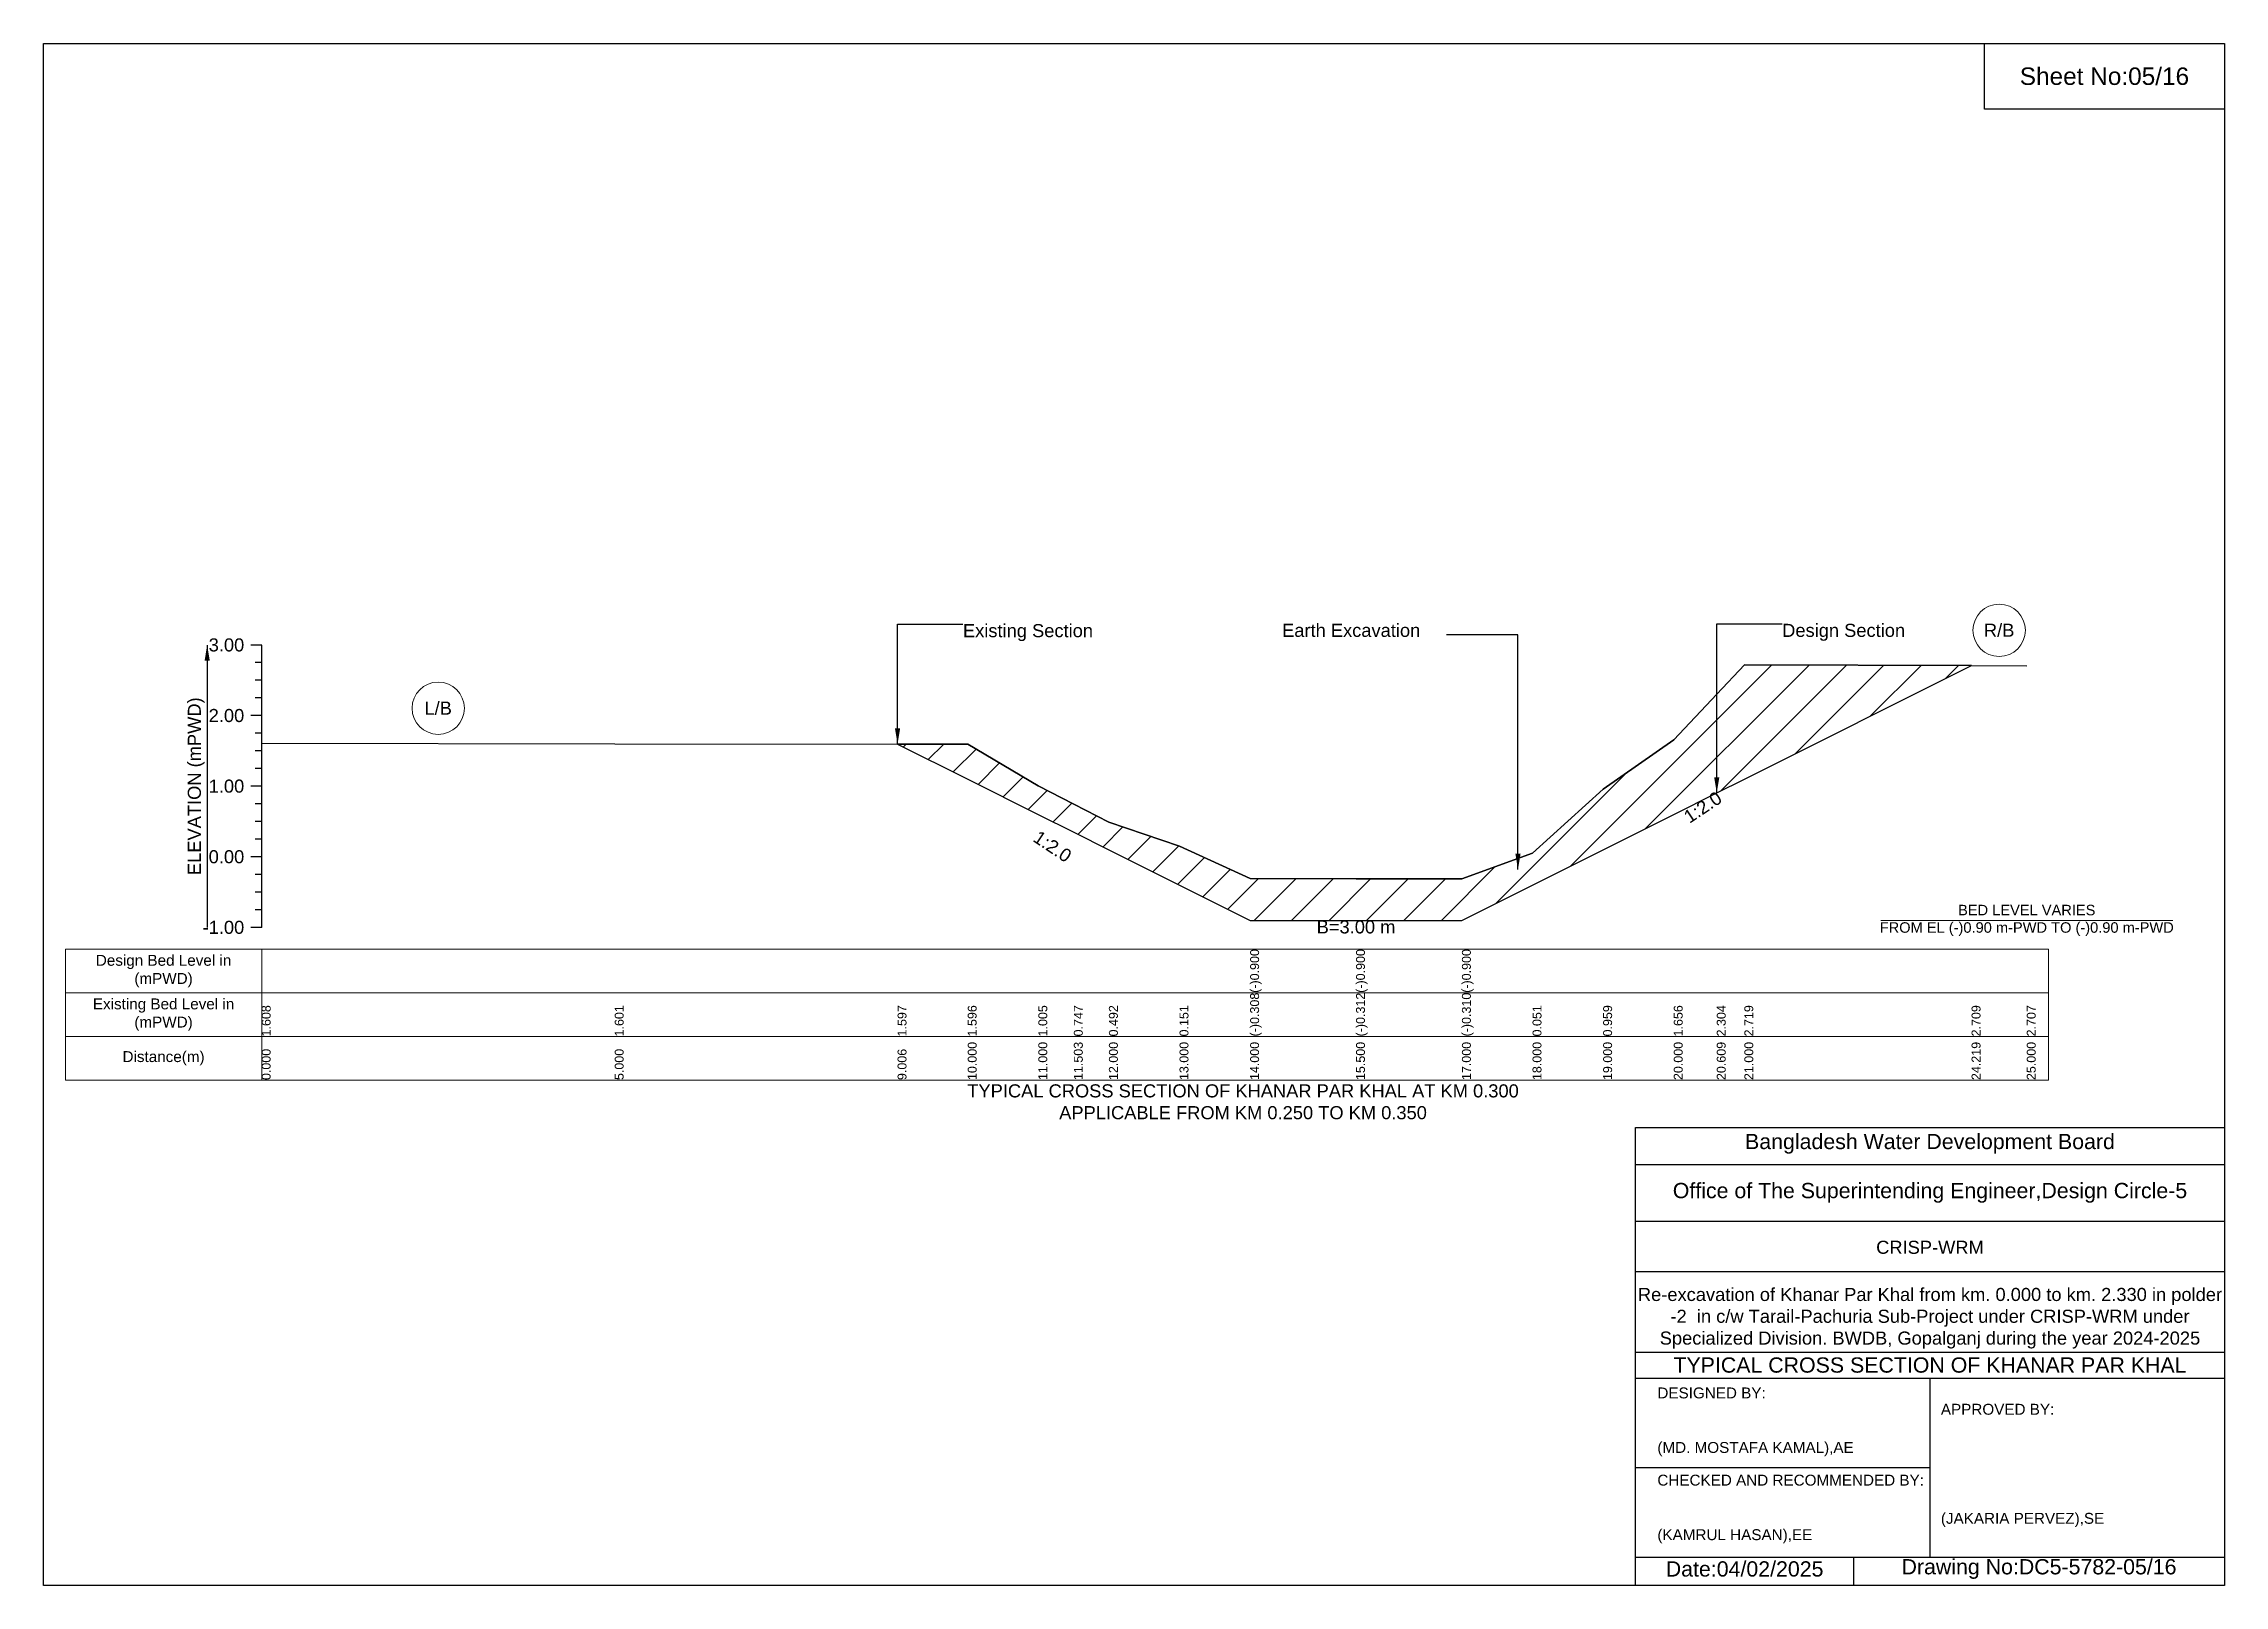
# Model space of a CAD drawing. Header units: inches. Extents: x 91000 to 268000, y -5656 to 7228.
# Drawn here: x 140000 to 148000, y -5656 to 0 of the extents above; entities that cross this region are included whole.
import ezdxf

# ---------------------------------------------------------------- set-up
doc = ezdxf.new("R2010")
doc.units = ezdxf.units.IN
doc.header["$LTSCALE"] = 7
doc.header["$MEASUREMENT"] = 0
for name, color, linetype, lineweight in [('Cross section Data Border', 7, 'Continuous', 9), ('Cross Section Labels', 7, 'Continuous', 9), ('Existing_Bed_Level for Xsection', 7, 'Continuous', 25)]:
    doc.layers.add(name, color=color, linetype=linetype, lineweight=lineweight)
doc.styles.get("Standard").update_dxf_attribs({"font": 'arial.ttf'})
doc.dimstyles.get("Standard").update_dxf_attribs({"dimtxt": 0.18, "dimasz": 0.18, "dimexe": 0.18, "dimexo": 0.0625, "dimgap": 0.09, "dimtad": 0, "dimtih": 1, "dimtoh": 1, "dimdec": 4, "dimzin": 0, "dimdsep": 46, "dimtxsty": 'Standard', "dimcen": 0.09, "dimadec": 0, "dimazin": 0, "dimtfac": 1, "dimtdec": 4, "dimtofl": 0, "dimtmove": 0, "dimatfit": 3, "dimfxl": 1, "dimtolj": 1, "dimtzin": 0, "dimarcsym": 0})

msp = doc.modelspace()

# ---------------------------------------------------------------- texts
at = {"attachment_point": 5}
for s, insert, char_height in [('Sheet No:05/16', (147560, -120), 64), ('Bangladesh Water Development Board', (146920, -4036), 56), ('Office of The Superintending Engineer,Design Circle-5', (146920, -4216), 56)]:
    msp.add_mtext(s, dxfattribs=dict(at, insert=insert, char_height=char_height))
for s, insert, char_height, width, attachment_point in [('CRISP-WRM', (146920, -4416), 48, 2240, 5), ('Re-excavation of Khanar Par Khal from km. 0.000 to km. 2.330 in polder -2  in c/w Tarail-Pachuria Sub-Project under CRISP-WRM under Specialized Division. BWDB, Gopalganj during the year 2024-2025', (146920, -4676), 48, 2160, 5), ('TYPICAL CROSS SECTION OF KHANAR PAR KHAL', (146920, -4848), 56, 2240, 5), ('DESIGNED BY:^J^J^J(MD. MOSTAFA KAMAL),AE', (145920, -5056), 40, 1120, 4), ('APPROVED BY:^J^J^J^J^J^J(JAKARIA PERVEZ),SE', (146960, -5216), 40, 1120, 4), ('CHECKED AND RECOMMENDED BY:^J^J^J(KAMRUL HASAN),EE', (145920, -5376), 40, 1120, 4), ('Date:04/02/2025', (146240, -5596), 56, 1120, 5), ('Drawing No:DC5-5782-05/16', (147320, -5596), 56, 1760, 5)]:
    msp.add_mtext(s, dxfattribs=dict(insert=insert, char_height=char_height, width=width, attachment_point=attachment_point))
at = {"layer": 'Cross section Data Border', "char_height": 40, "width": 640, "attachment_point": 5}
for s, insert in [('Design Bed Level in (mPWD)', (140440, -3402.2)), ('Existing Bed Level in (mPWD)', (140440, -3562.2)), ('Distance(m)', (140440, -3722.2))]:
    msp.add_mtext(s, dxfattribs=dict(at, insert=insert))
at = {"layer": 'Cross Section Labels'}
for s, insert, char_height, attachment_point in [('Existing Section', (143372.6, -2129.5), 48, 1), ('Earth Excavation', (144543.3, -2128.5), 48, 1), ('Design Section', (146377.8, -2128.5), 48, 1), ('R/B', (147173.8, -2152.3), 48, 5), ('L/B', (141447.5, -2438.1), 48, 5), ('BED LEVEL VARIES ^JFROM EL (-)0.90 m-PWD TO (-)0.90 m-PWD', (147275, -3216.3), 38.4, 5), ('B=3.00 m', (144814.5, -3216.3), 48, 2), ('TYPICAL CROSS SECTION OF KHANAR PAR KHAL AT KM 0.300^JAPPLICABLE FROM KM 0.250 TO KM 0.350', (144400, -3882.2), 48, 5)]:
    msp.add_mtext(s, dxfattribs=dict(at, insert=insert, char_height=char_height, attachment_point=attachment_point))
at = {"layer": 'Cross Section Labels', "char_height": 48, "attachment_point": 2}
for insert, rotation in [((146073.1, -2781.3), 33.69007), ((143714.5, -2925.3), 326.30993)]:
    msp.add_mtext('1:2.0', dxfattribs=dict(at, insert=insert, rotation=rotation))
at = {"layer": 'Existing_Bed_Level for Xsection', "char_height": 48, "attachment_point": 6}
for s, insert in [('3.00', (140736, -2206.2)), ('2.00', (140736, -2465.2)), ('1.00', (140736, -2724.2)), ('0.00', (140736, -2983.2)), ('-1.00', (140736, -3242.2))]:
    msp.add_mtext(s, dxfattribs=dict(at, insert=insert))
at = {"layer": 'Existing_Bed_Level for Xsection', "rotation": 90}
for s, insert, char_height, attachment_point in [('ELEVATION (mPWD)', (140560, -2724.2), 48, 5), ('(-)0.900', (144426, -3482.2), 32.8, 1), ('(-)0.900', (144814.5, -3482.2), 32.8, 1), ('(-)0.900', (145203, -3482.2), 32.8, 1), ('(-)0.308', (144426, -3642.2), 32.8, 1), ('(-)0.312', (144814.5, -3642.2), 32.8, 1), ('(-)0.310', (145203, -3642.2), 32.8, 1), ('1.608', (140800, -3642.2), 32.8, 1), ('1.601', (142095, -3642.2), 32.8, 1), ('1.597', (143132.6, -3642.2), 32.8, 1), ('1.596', (143390, -3642.2), 32.8, 1), ('1.005', (143649, -3642.2), 32.8, 1), ('0.747', (143779.3, -3642.2), 32.8, 1), ('0.492', (143908, -3642.2), 32.8, 1), ('0.151', (144167, -3642.2), 32.8, 1), ('0.051', (145462, -3642.2), 32.8, 1), ('0.959', (145721, -3642.2), 32.8, 1), ('1.656', (145980, -3642.2), 32.8, 1), ('2.304', (146137.8, -3642.2), 32.8, 1), ('2.719', (146239, -3642.2), 32.8, 1), ('2.709', (147072.6, -3642.2), 32.8, 1), ('2.707', (147275, -3642.2), 32.8, 1), ('10.000', (143390, -3802.2), 32.8, 1), ('11.000', (143649, -3802.2), 32.8, 1), ('11.503', (143779.3, -3802.2), 32.8, 1), ('12.000', (143908, -3802.2), 32.8, 1), ('13.000', (144167, -3802.2), 32.8, 1), ('14.000', (144426, -3802.2), 32.8, 1), ('15.500', (144814.5, -3802.2), 32.8, 1), ('17.000', (145203, -3802.2), 32.8, 1), ('18.000', (145462, -3802.2), 32.8, 1), ('19.000', (145721, -3802.2), 32.8, 1), ('20.000', (145980, -3802.2), 32.8, 1), ('20.609', (146137.8, -3802.2), 32.8, 1), ('21.000', (146239, -3802.2), 32.8, 1), ('24.219', (147072.6, -3802.2), 32.8, 1), ('25.000', (147275, -3802.2), 32.8, 1), ('0.000', (140800, -3802.2), 32.8, 1), ('5.000', (142095, -3802.2), 32.8, 1), ('9.006', (143132.6, -3802.2), 32.8, 1)]:
    msp.add_mtext(s, dxfattribs=dict(at, insert=insert, char_height=char_height, attachment_point=attachment_point))

# ---------------------------------------------------------------- hatches: boundary and pattern name
at = {"layer": 'Existing_Bed_Level for Xsection'}
h = msp.add_hatch(dxfattribs=at)
h.set_pattern_fill('ANSI31', color=256, scale=777, style=0)
h.paths.add_polyline_path([(143132.6, -2569.6), (143390, -2698.3), (143649, -2827.8), (143779.3, -2892.9), (143908, -2957.3), (144167, -3086.8), (144426, -3216.3), (144814.5, -3216.3), (145203, -3216.3), (145462, -3086.8), (145721, -2957.3), (145980, -2827.8), (146137.8, -2748.9), (146239, -2698.3), (147072.6, -2281.5), (146239, -2279), (146137.8, -2386.5), (145980, -2554.3), (145721, -2734.8), (145462, -2970), (145203, -3063.5), (144814.5, -3064), (144426, -3063), (144167, -2944.1), (143908, -2855.8), (143779.3, -2789.7), (143649, -2722.9), (143390, -2569.8)])

# ---------------------------------------------------------------- linework, layer by layer
for points in [[(140000, 0), (148000, 0), (148000, -5656), (140000, -5656)], [(147120, 0), (148000, 0), (148000, -240), (147120, -240)]]:
    msp.add_lwpolyline(points, close=True)
for points in [[(145840, -5656), (145840, -3976), (148000, -3976)], [(145840, -4112), (148000, -4112)], [(145840, -4320), (148000, -4320)], [(145840, -4504), (148000, -4504)], [(145840, -4800), (148000, -4800)], [(145840, -4896), (148000, -4896)], [(146920, -4896), (146920, -5552)], [(145840, -5224), (146920, -5224)], [(145840, -5552), (148000, -5552)], [(146640, -5552), (146640, -5656)]]:
    msp.add_lwpolyline(points)
at = {"layer": 'Cross section Data Border'}
msp.add_lwpolyline([(140080, -3322.2), (147355, -3322.2), (147355, -3802.2), (140080, -3802.2)], close=True, dxfattribs=at)
for points in [[(140800, -3322.2), (140800, -3802.2)], [(140080, -3482.2), (147355, -3482.2)], [(140080, -3642.2), (147355, -3642.2)]]:
    msp.add_lwpolyline(points, dxfattribs=at)
at = {"layer": 'Cross Section Labels'}
msp.add_lwpolyline([(146739.2, -3216.3), (147810.8, -3216.3)], dxfattribs=at)
for centre in [(147173.8, -2152.3), (141447.5, -2438.1)]:
    msp.add_circle(centre, 96, dxfattribs=at)
at = {"layer": 'Existing_Bed_Level for Xsection'}
for points in [[(140800, -2206.2), (140760, -2206.2)], [(140800, -3242.2), (140800, -2983.2), (140800, -2724.2), (140800, -2465.2), (140800, -2206.2)], [(140800, -2270.9), (140776, -2270.9)], [(140800, -2566.7), (142095, -2568.5), (143132.6, -2569.6), (143390, -2569.8), (143649, -2722.9), (143779.3, -2789.7), (143908, -2855.8), (144167, -2944.1), (144426, -3063), (144426, -3063), (144814.5, -3064), (144814.5, -3064), (145203, -3063.5), (145203, -3063.5), (145462, -2970), (145721, -2734.8), (145980, -2554.3), (146137.8, -2386.5), (146239, -2279), (147072.6, -2281.5), (147275, -2282.1)], [(140800, -2335.7), (140776, -2335.7)], [(140800, -2465.2), (140760, -2465.2)], [(140800, -2400.4), (140776, -2400.4)], [(140800, -2529.9), (140776, -2529.9)], [(140800, -2594.7), (140776, -2594.7)], [(140800, -2659.4), (140776, -2659.4)], [(140800, -2724.2), (140760, -2724.2)], [(140800, -2788.9), (140776, -2788.9)], [(140800, -2853.7), (140776, -2853.7)], [(140800, -2918.4), (140776, -2918.4)], [(140800, -2983.2), (140760, -2983.2)], [(140800, -3047.9), (140776, -3047.9)], [(140800, -3112.7), (140776, -3112.7)], [(140800, -3177.4), (140776, -3177.4)], [(140800, -3242.2), (140760, -3242.2)]]:
    msp.add_lwpolyline(points, dxfattribs=at)
msp.add_lwpolyline([(143132.6, -2569.6), (143132.6, -2569.6), (143390, -2698.3), (143649, -2827.8), (143779.3, -2892.9), (143908, -2957.3), (144167, -3086.8), (144426, -3216.3), (144426, -3216.3), (144814.5, -3216.3), (144814.5, -3216.3), (145203, -3216.3), (145203, -3216.3), (145462, -3086.8), (145721, -2957.3), (145980, -2827.8), (146137.8, -2748.9), (146239, -2698.3), (147072.6, -2281.5), (147072.6, -2281.5), (147072.6, -2281.5), (146239, -2279), (146137.8, -2386.5), (145980, -2554.3), (145721, -2734.8), (145462, -2970), (145203, -3063.5), (145203, -3063.5), (144814.5, -3064), (144814.5, -3064), (144426, -3063), (144426, -3063), (144167, -2944.1), (143908, -2855.8), (143779.3, -2789.7), (143649, -2722.9), (143390, -2569.8), (143132.6, -2569.6)], close=True, dxfattribs=at)

msp.set_redraw_order([(e.dxf.handle, doc.entitydb.next_handle()) for e in msp.query("TEXT MTEXT ATTDEF DIMENSION ARC_DIMENSION")])  # texts and dimensions are drawn at this point

# ---------------------------------------------------------------- leaders
at = {"layer": 'Cross Section Labels', "annotation_type": 0, "has_hookline": 1}
for points, hookline_direction, text_width in [([(143132.6, -2569.6), (143132.6, -2129.5), (143372.5, -2129.5)], 0, 467.2), ([(146137.8, -2748.9), (146137.8, -2128.5), (146377.7, -2128.5)], 0, 441.2), ([(145408.6, -3029.7), (145408.6, -2168.6), (145146, -2168.6)], 1, 497)]:
    msp.add_leader(points, dimstyle='Standard', override={"dimasz": 57.6}, dxfattribs=dict(at, hookline_direction=hookline_direction, text_width=text_width))
at = {"layer": 'Existing_Bed_Level for Xsection'}
msp.add_leader([(140600, -2206.2), (140600, -3242.2)], dimstyle='Standard', override={"dimasz": 57.6}, dxfattribs=at)

doc.saveas('drawing.dxf')
